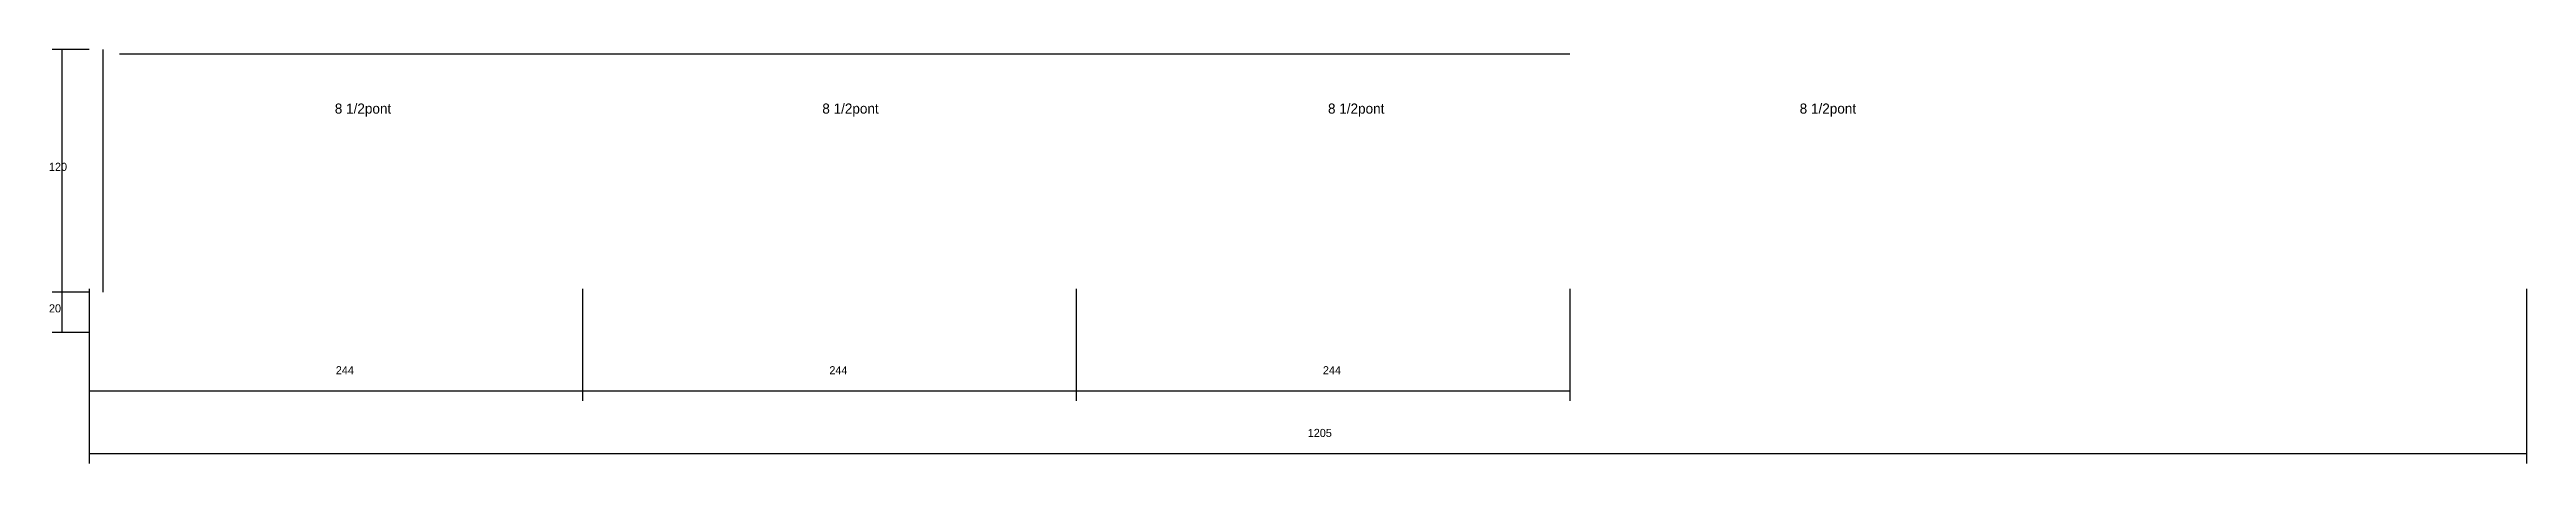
# Model space of a CAD drawing. Header units: metres. Extents: x -9409 to -5900, y 12644 to 13260.
# Drawn here: x -7125 to -5900, y 12967 to 13172 of the extents above; entities that cross this region are included whole.
import ezdxf

# ---------------------------------------------------------------- set-up
doc = ezdxf.new("R2010")
doc.units = ezdxf.units.M
for name, color, linetype in [('COTA', 4, 'Continuous'), ('NOMENCLATURA', 7, 'Continuous'), ('SARR_2.2x7', 40, 'Continuous')]:
    doc.layers.add(name, color=color, linetype=linetype)

msp = doc.modelspace()

# ---------------------------------------------------------------- texts
at = {"layer": 'COTA'}
for s, p in [('120', (-7124.8, 13111.7)), ('20', (-7124.8, 13041.7)), ('244', (-6983, 13011.1)), ('244', (-6739, 13011.1)), ('244', (-6495, 13011.1)), ('1205', (-6502.5, 12980.1))]:
    msp.add_text(s, height=4, dxfattribs=at).set_placement(p)
at = {"layer": 'NOMENCLATURA'}
for p in [(-6983.5, 13140), (-6742.5, 13140), (-6492.5, 13140), (-6259.3, 13140)]:
    msp.add_text('8 1/2pont', height=5, dxfattribs=at).set_placement(p)

# ---------------------------------------------------------------- linework, layer by layer
at = {"layer": 'COTA'}
for p, q in [((-7105, 13171.7), (-7123.3, 13171.7)), ((-7118.3, 13051.7), (-7118.3, 13171.7)), ((-7105, 13051.7), (-7123.3, 13051.7)), ((-7105, 13051.7), (-7123.3, 13051.7)), ((-7118.3, 13031.7), (-7118.3, 13051.7)), ((-7105, 13053.4), (-7105, 12998)), ((-7105, 13053.4), (-7105, 12967)), ((-6861, 13053.4), (-6861, 12998)), ((-6861, 13053.4), (-6861, 12998)), ((-6617, 13053.4), (-6617, 12998)), ((-6617, 13053.4), (-6617, 12998)), ((-6373, 13053.4), (-6373, 12998)), ((-5900, 13053.4), (-5900, 12967)), ((-7105, 13031.7), (-7123.3, 13031.7)), ((-7105, 13003), (-6861, 13003)), ((-6861, 13003), (-6617, 13003)), ((-6617, 13003), (-6373, 13003)), ((-7105, 12972), (-5900, 12972))]:
    msp.add_line(p, q, dxfattribs=at)
at = {"layer": 'SARR_2.2x7'}
for p, q in [((-7098, 13051.7), (-7098, 13171.7)), ((-7090, 13169.5), (-6861, 13169.5)), ((-6861, 13169.5), (-6617, 13169.5)), ((-6617, 13169.5), (-6373, 13169.5))]:
    msp.add_line(p, q, dxfattribs=at)

msp.set_redraw_order([(e.dxf.handle, doc.entitydb.next_handle()) for e in msp.query("TEXT MTEXT ATTDEF DIMENSION ARC_DIMENSION")])  # texts and dimensions are drawn at this point

doc.saveas('drawing.dxf')
